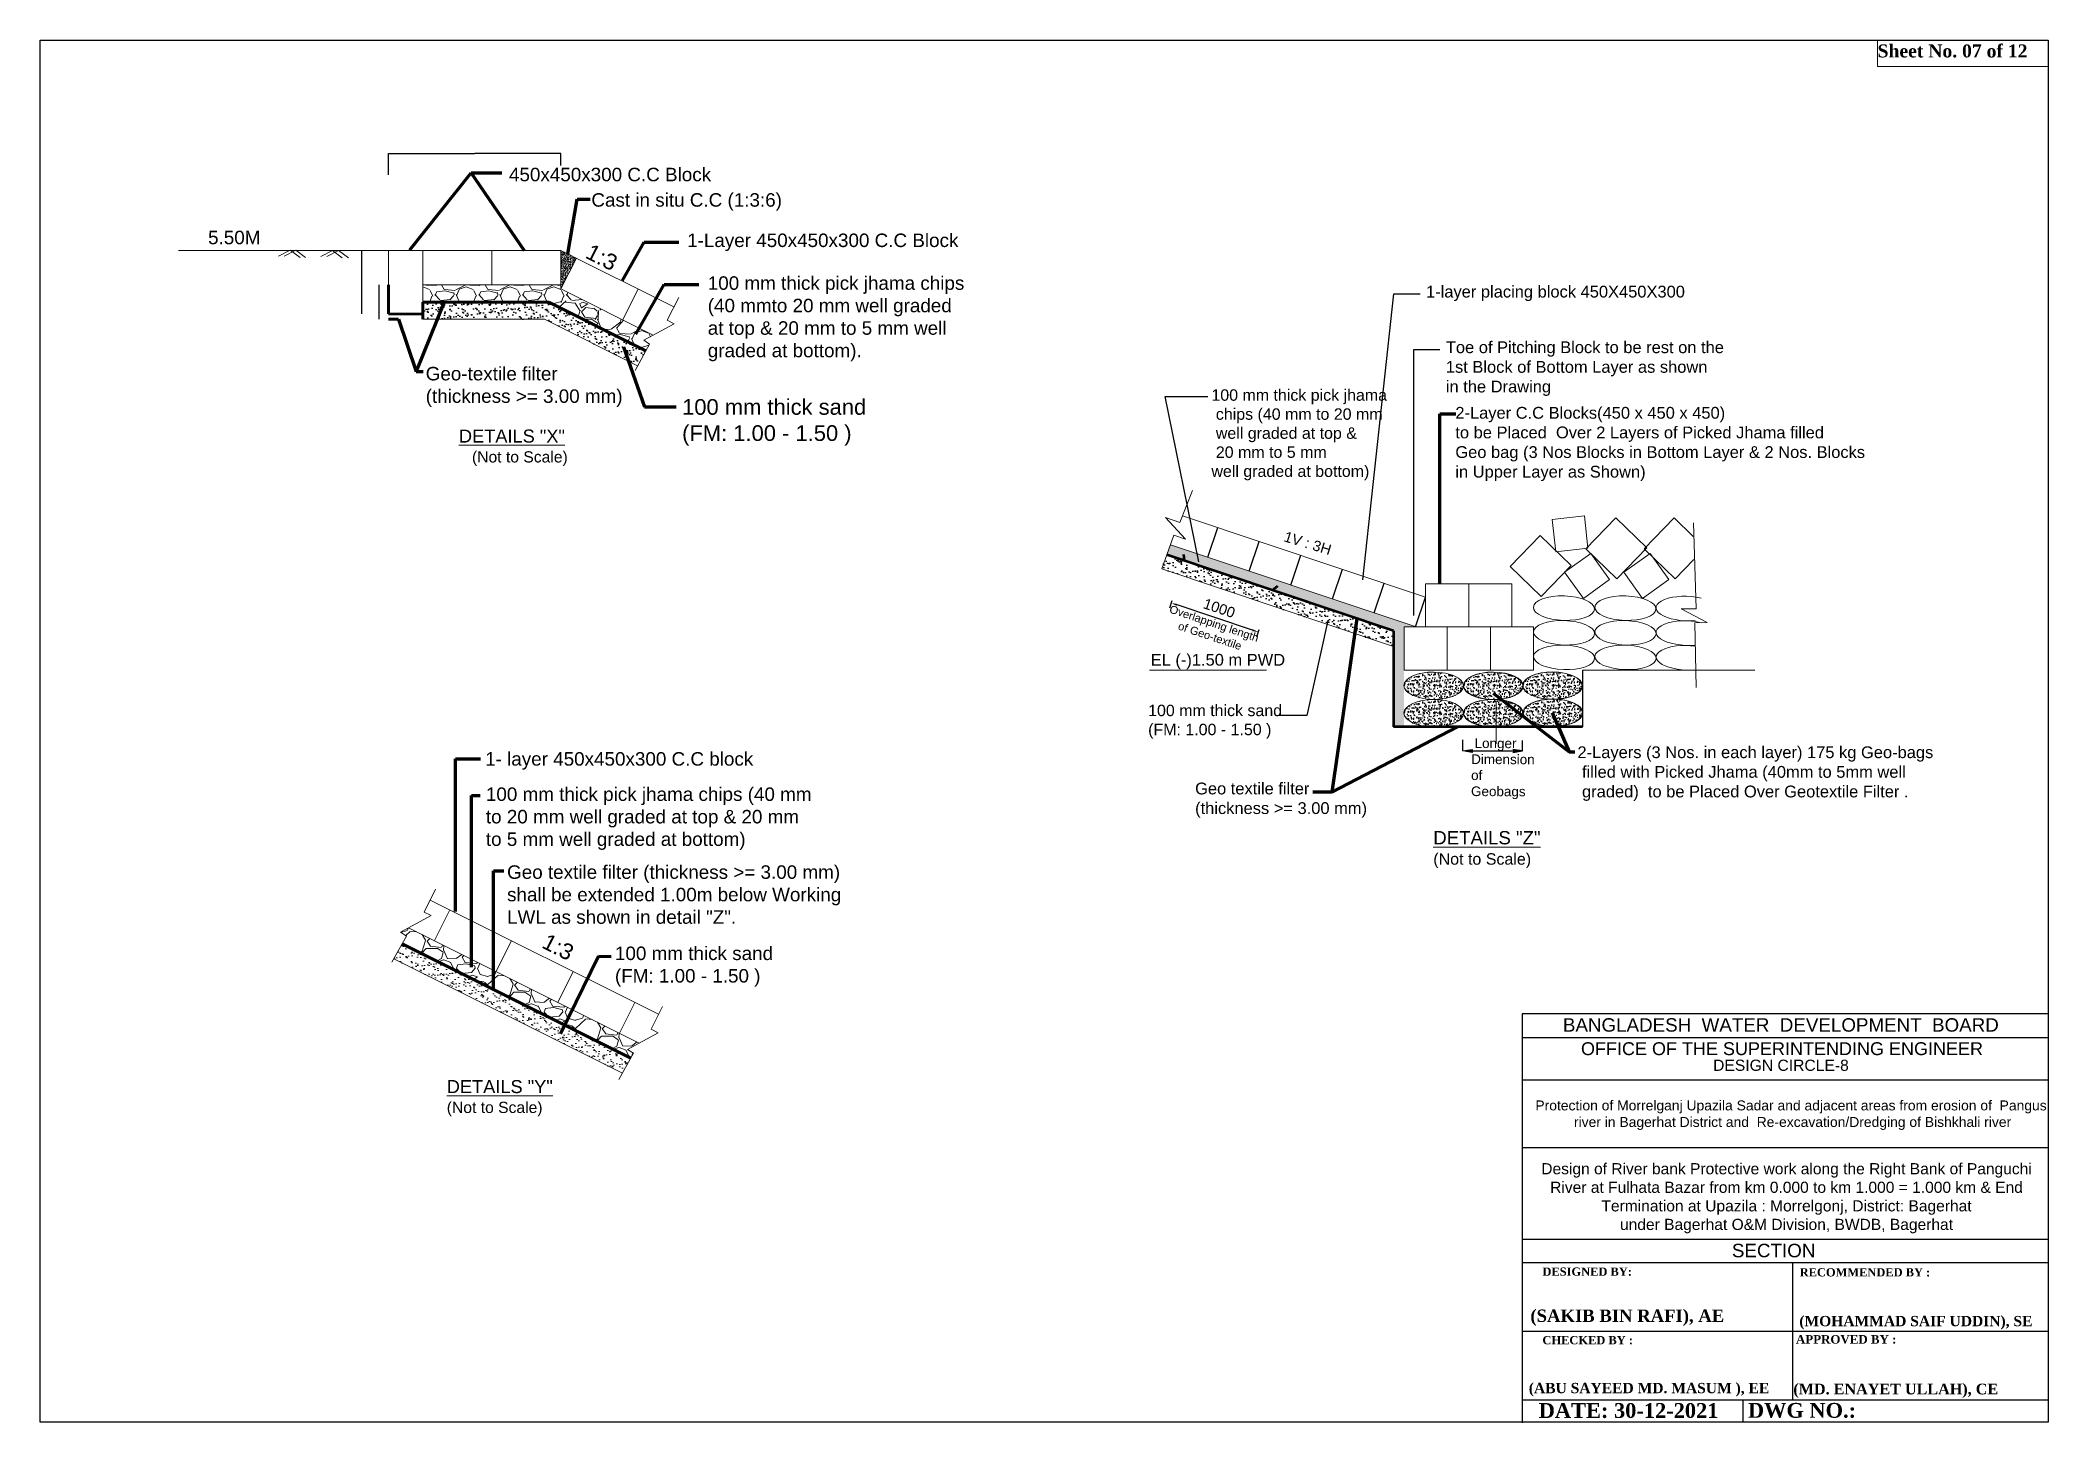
# Model space of a CAD drawing. Header units: inches. Extents: x 89000 to 322785, y -7193 to 1854.
# Drawn here: x 175134 to 185951, y -7193 to 257 of the extents above; entities that cross this region are included whole.
import ezdxf
from ezdxf.enums import TextEntityAlignment as Align

# ---------------------------------------------------------------- set-up
doc = ezdxf.new("R2010")
doc.units = ezdxf.units.IN
doc.header["$LTSCALE"] = 7
doc.header["$MEASUREMENT"] = 0
doc.layers.add('LINE', color=7, linetype='Continuous')
doc.styles.add('dim', font='isocp.shx')
doc.styles.add('Kazi_T_H', font='timesbd.ttf')
doc.styles.get("Standard").update_dxf_attribs({"font": 'arial.ttf'})
doc.dimstyles.get("Standard").update_dxf_attribs({"dimtxt": 0.18, "dimasz": 0.18, "dimexe": 0.18, "dimexo": 0.0625, "dimgap": 0.09, "dimtad": 0, "dimtih": 1, "dimtoh": 1, "dimdec": 4, "dimzin": 0, "dimdsep": 46, "dimtxsty": 'Standard', "dimcen": 0.09, "dimadec": 0, "dimazin": 0, "dimtfac": 1, "dimtdec": 4, "dimtofl": 0, "dimtmove": 0, "dimatfit": 3, "dimfxl": 1, "dimtolj": 1, "dimtzin": 0, "dimarcsym": 0})
doc.dimstyles.new('STANDARD$0', dxfattribs={"dimscale": 0, "dimtxt": 8, "dimasz": 8, "dimexe": 4, "dimexo": 0, "dimgap": 2, "dimtad": 1, "dimdec": 0, "dimzin": 0, "dimdsep": 46, "dimtxsty": 'dim', "dimblk": 'DOTSMALL', "dimcen": 1, "dimclrd": 6, "dimclre": 6, "dimclrt": 256, "dimadec": 0, "dimazin": 0, "dimtfac": 1, "dimtdec": 0, "dimtix": 1, "dimtofl": 0, "dimtmove": 1, "dimatfit": 3, "dimldrblk": 'DOTSMALL', "dimfxl": 6, "dimtolj": 1, "dimtzin": 0, "dimarcsym": 0})
pattern_1 = [(49.99999999999992, (204281.0887122262, 24482.70130040622), (39.35188850313687, -3.44284247640309), [4.1148, -45.2628]), (355, (204281.0887122262, 24482.70130040622), (-7.612450410744043, 41.26823486255088), [3.29184, -36.21023999999999]), (100.4509999999998, (204284.3680242278, 24482.41439840625), (31.73958035984723, 37.82520456918303), [3.497039999999998, -38.46743999999997]), (46.18419999999995, (204281.0887122262, 24493.67410040656), (58.55307283270007, -9.081142833469102), [6.1722, -67.8942]), (96.63559999999993, (204285.9681306254, 24492.91734440657), (51.27931464470726, 53.44392007225061), [5.245559999999989, -57.70115999999989]), (351.184, (204281.0887122262, 24493.67410040656), (51.27939485580977, 53.44382545788907), [4.937760000000002, -54.31536000000002]), (20.99999999999997, (204286.575112227, 24490.93090040618), (32.74881404444278, -22.08935199962072), [4.114800000000002, -45.26280000000001]), (326, (204286.575112227, 24490.93090040618), (13.3492381230918, 39.78460068242096), [3.291839999999999, -36.21023999999998]), (71.45139999999995, (204289.3041642267, 24489.09012680626), (46.0979620063469, 17.69533726666838), [3.49704, -38.46744]), (37.49999999999996, (204281.0887122262, 24482.70130040622), (0.6671383021278432, 18.26388839660107), [0, -35.77132799999993, 0, -36.75887999999993, 0, -36.34739999999994]), (7.499999999999944, (204281.0887122262, 24482.70130040622), (14.43304710222606, 21.63900416071381), [0, -20.95804799999998, 0, -34.94836799999997, 0, -13.85315999999999]), (327.4999999999999, (204268.8540402275, 24482.70130040622), (29.28756855604423, -1.237408702417484), [0, -13.716, 0, -42.79392000000001, 0, -56.78424]), (317.4999999999999, (204263.3676402267, 24482.70130040622), (31.9959031793799, 5.492122063199911), [0, -17.83080000000001, 0, -28.41955200000001, 0, -40.32504000000001])]

msp = doc.modelspace()

# ---------------------------------------------------------------- texts
at = {"color": 0, "linetype": 'Continuous', "lineweight": -3, "ltscale": 0.5, "insert": (181458.9875652321, -2875.765411062085), "char_height": 60, "attachment_point": 5, "rotation": 341.4980732462341}
msp.add_mtext('\\A1;{\\H0.9333x;1000\\H0.7653x;\\POverlapping length\\Pof Geo-textile}', dxfattribs=at)
at = {"layer": 'LINE', "color": 0, "lineweight": 13, "ltscale": 0.5}
for p in [(178063.85828538, -913.382767787496), (177828.7567909815, -4629.75121743513)]:
    msp.add_text('1:3', height=86.24879999999999, rotation=332.9935993300547, dxfattribs=at).set_placement(p)
at = {"layer": 'LINE', "color": 0, "linetype": 'ByBlock', "lineweight": -3, "ltscale": 0.5}
for s, height, p in [('BANGLADESH  WATER  DEVELOPMENT  BOARD', 72.35232321933763, (184507.5049720271, -5085.553216592292)), ('OFFICE OF THE SUPERINTENDING ENGINEER', 69.39847886400001, (184513.5933648435, -5211.975340364384)), ('DESIGN CIRCLE-8', 60.34650336, (184507.9579433328, -5296.775948373484)), ('SECTION', 72.41580403199998, (184468.6857994715, -6301.013344424136))]:
    msp.add_text(s, height=height, dxfattribs=at).set_placement(p, align=Align.CENTER)
at = {"layer": 'LINE', "color": 0, "linetype": 'ByBlock', "lineweight": -3, "ltscale": 0.5, "style": 'Kazi_T_H'}
for s, height, p in [('DESIGNED BY:', 44.33342819316995, (183223.6171438204, -6400.662126926531)), ('RECOMMENDED BY :', 44.33342819316995, (184608.7482740259, -6404.377680151083)), ('(SAKIB BIN RAFI), AE', 66.50014228975493, (183158.8052912833, -6649.499930993246)), ('(MOHAMMAD SAIF UDDIN), SE ', 55.41678524146243, (184606.8903385302, -6672.596396153618)), ('CHECKED BY :', 44.33342819316995, (183223.6171438204, -6770.107361869712)), ('APPROVED BY :', 46.01366512169109, (184589.0131895723, -6766.423071668309)), ('(ABU SAYEED MD. MASUM ), EE', 55.41678524146243, (183150.0410710717, -7033.510072341713)), ('(MD. ENAYET ULLAH), CE ', 57.51708140211386, (184574.8309084768, -7039.926901267434)), ('DATE: 30-12-2021', 79.80017074770593, (183203.7141809812, -7166.698405167379)), ('DWG NO.: ', 79.80017074770593, (184330.0425323354, -7165.89301128505))]:
    msp.add_text(s, height=height, dxfattribs=at).set_placement(p)
at = {"layer": 'LINE', "color": 0, "lineweight": 13, "ltscale": 0.5, "attachment_point": 1}
for s, insert, char_height, width in [('{\\fTimes New Roman|b1|i0|c0|p18;Sheet No. 07 of 12}', (185028.418478548, 233.6618569585826), 69.96767869439999, 961.5735500411007), ('450x450x300 C.C Block', (177658.0350691037, -430.9159721467313), 72.64811366090406, 2791.929147148041), ('Cast in situ C.C (1:3:6)', (178101.8141280873, -567.8263415203564), 72.64811366090406, 2791.929147148041), ('     5.50M', (175896.7002566544, -770.0634763201833), 72.64811366090406, 2791.929147148041), ('1-Layer 450x450x300 C.C Block', (178617.481097869, -785.3115646294918), 72.64811366090406, 2791.929147148041), ('100 mm thick pick jhama chips \\P(40 mmto 20 mm well graded \\Pat top & 20 mm to 5 mm well \\Pgraded at bottom).', (178728.5972725483, -1015.716051374389), 72.64811366090406, 2791.929147148041), (' Geo-textile filter\\P (thickness >= 3.00 mm)', (177181.5005546579, -1503.763755031221), 72.64811366090406, 2791.929147148041), ('{\\H1.432x;\\LDETAILS "X"\\P\\H0.8606x;\\l   (Not to Scale)}', (177388.5581298316, -1841.372333584179), 49.01622972792629, 770.5220859990916), ('1- layer 450x450x300 C.C block', (177529.6132865687, -3579.576496546872), 72.64811366090406, 2791.929147148041), ('100 mm thick pick jhama chips (40 mm\\Pto 20 mm well graded at top & 20 mm \\Pto 5 mm well graded at bottom) ', (177533.7500285794, -3769.720878751732), 72.64811366090406, 2791.929147148041), ('{\\H1.432x;\\LDETAILS "Z"\\P\\H0.8603x;\\l(Not to Scale)}', (182635.7930819351, -4004.672939969611), 50.08010471406652, 812.6076130041849), ('Geo textile filter (thickness >= 3.00 mm)\\Pshall be extended 1.00m below Working\\PLWL as shown in detail "Z".', (177647.9306667064, -4189.477978934317), 72.64811366090406, 2791.929147148041), ('100 mm thick sand \\P(FM: 1.00 - 1.50 )', (178228.727814448, -4627.11666328904), 72.64811366090406, 2791.929147148041), ('{\\H1.432x;\\LDETAILS "Y"\\P\\H0.8606x;\\l(Not to Scale)}', (177323.0829563689, -5346.369712832633), 49.01622972792629, 770.5220859990916)]:
    msp.add_mtext(s, dxfattribs=dict(at, insert=insert, char_height=char_height, width=width))
at = {"layer": 'LINE', "color": 0, "linetype": 'ByBlock', "lineweight": -3, "ltscale": 0.5, "attachment_point": 1}
for s, insert, char_height in [('1-layer placing block 450X450X300', (182596.6222805656, -1066.480857887925), 63.4400922615762), ('Toe of Pitching Block to be rest on the \\P1st Block of Bottom Layer as shown \\Pin the Drawing', (182703.4793295726, -1366.238671287349), 63.4400922615762), ('100 mm thick sand \\P(FM: 1.00 - 1.50 )', (178590.4090784261, -1677.168584081868), 84.5867896821016), ('2-Layer C.C Blocks(450 x 450 x 450)\\Pto be Placed  Over 2 Layers of Picked Jhama filled\\PGeo bag (3 Nos Blocks in Bottom Layer & 2 Nos. Blocks\\Pin Upper Layer as Shown)', (182754.5608579922, -1719.437620889549), 63.4400922615762), ('EL (-)1.50 m PWD', (181113.9572858136, -3050.129173653119), 63.4400922615762), ('2-Layers (3 Nos. in each layer) 175 kg Geo-bags \\P filled with Picked Jhama (40mm to 5mm well\\P graded)  to be Placed Over Geotextile Filter .', (183412.2103653975, -3548.307115840412), 63.4400922615762), ('Geo textile filter \\P(thickness >= 3.00 mm) ', (181353.0783327367, -3743.678635798779), 63.4400922615762)]:
    msp.add_mtext(s, dxfattribs=dict(at, insert=insert, char_height=char_height))
at = {"layer": 'LINE', "color": 0, "linetype": 'ByBlock', "lineweight": 40, "ltscale": 0.5, "char_height": 61.53193283100535, "attachment_point": 1}
for s, insert in [('100 mm thick pick jhama\\P chips (40 mm to 20 mm\\P well graded at top &\\P 20 mm to 5 mm \\Pwell graded at bottom) ', (181440.89589012, -1624.600629171277)), ('100 mm thick sand \\P(FM: 1.00 - 1.50 )', (181100.1281855438, -3324.009244901746))]:
    msp.add_mtext(s, dxfattribs=dict(at, insert=insert))
at = {"layer": 'LINE', "color": 0, "lineweight": 13, "ltscale": 0.5, "attachment_point": 1}
for s, insert, char_height, width, rotation in [('1V : 3H', (181843.0414393727, -2388.710429011065), 56, 328.7194168439177, 343.0631244216643), (' {\\H1.112x;Longer Dimension of Geobags}', (182840.2678229693, -3505.173419102014), 46.60981613382224, 357.2564361926465, 359.7405436734815)]:
    msp.add_mtext(s, dxfattribs=dict(at, insert=insert, char_height=char_height, width=width, rotation=rotation))
at = {"layer": 'LINE', "color": 0, "linetype": 'ByBlock', "lineweight": -3, "ltscale": 0.5, "width": 2826.040163557143, "attachment_point": 2}
for s, insert, char_height in [('{\\C256;Protection of Morrelganj Upazila Sadar and adjacent areas from erosion of  Pangusi river in Bagerhat District and  Re-excavation/Dredging of Bishkhali river}', (184570.546534521, -5456.321496445569), 53.48825867698068), ('{\\C256;Design of River bank Protective work along the Right Bank of Panguchi River at Fulhata Bazar from km 0.000 to km 1.000 = 1.000 km & End Termination at Upazila : Morrelgonj, District: Bagerhat ^Junder Bagerhat O&M Division, BWDB, Bagerhat}', (184537.9492961349, -5794.029185054242), 60)]:
    msp.add_mtext(s, dxfattribs=dict(at, insert=insert, char_height=char_height))

# ---------------------------------------------------------------- blocks, each defined once
blk = doc.blocks.new('*D11')
at = {"layer": 'Defpoints', "color": 0, "ltscale": 0.5, "transparency": 16777216}
for p in [(177937.930282324, -353.3947762239859), (177937.930282324, -418.1325025119022), (177008.6502823247, -469.517090551848)]:
    blk.add_point(p, dxfattribs=at)
at = {"layer": 'LINE', "color": 0, "lineweight": -2, "ltscale": 0.5, "transparency": 16777216}
for p, q in [((177008.6502823247, -469.454590551848), (177008.6502823247, -353.2147762239859)), ((177008.8302823247, -353.3947762239859), (177472.6187095071, -353.3947762239859)), ((177937.750282324, -353.3947762239859), (177473.9618551415, -353.3947762239859)), ((177937.930282324, -418.0700025119022), (177937.930282324, -353.2147762239859))]:
    blk.add_line(p, q, dxfattribs=at)
at = {"layer": 'LINE', "color": 0, "ltscale": 0.5, "transparency": 16777216}
for points in [[(177008.8302823247, -353.3647762239859), (177008.8302823247, -353.4247762239859), (177008.6502823247, -353.3947762239859)], [(177937.750282324, -353.3647762239859), (177937.750282324, -353.4247762239859), (177937.930282324, -353.3947762239859)]]:
    blk.add_solid(points, dxfattribs=at)
at = {"layer": 'LINE', "color": 0, "lineweight": 13, "ltscale": 0.5, "transparency": 16777216, "insert": (177473.2902823243, -353.3947762239859), "char_height": 0.18, "attachment_point": 5}
blk.add_mtext('\\A1;{\\H1.775x;1.20m}', dxfattribs=at)
blk = doc.blocks.new('*D12')
at = {"color": 0, "lineweight": -2, "ltscale": 0.5, "transparency": 16777216}
for p, q in [((176865.3645513366, -875.7647688708408), (176865.0345513366, -875.7647688708408)), ((176865.2145513366, -1217.659399495919), (176865.2145513366, -875.9447688708408)), ((176865.3645513366, -1217.839399495919), (176865.0345513366, -1217.839399495919))]:
    blk.add_line(p, q, dxfattribs=at)
at = {"color": 0, "linetype": 'Continuous', "ltscale": 0.5, "transparency": 16777216}
for points in [[(176865.1845513366, -875.9447688708408), (176865.2445513366, -875.9447688708408), (176865.2145513366, -875.7647688708408)], [(176865.1845513366, -1217.659399495919), (176865.2445513366, -1217.659399495919), (176865.2145513366, -1217.839399495919)]]:
    blk.add_solid(points, dxfattribs=at)
at = {"layer": 'Defpoints', "color": 0, "linetype": 'Continuous', "ltscale": 0.5, "transparency": 16777216}
for p in [(176865.2145513366, -875.7647688708408), (176927.6409374023, -875.7647688708407), (177008.6502823247, -1217.839399495919)]:
    blk.add_point(p, dxfattribs=at)
at = {"color": 0, "linetype": 'Continuous', "lineweight": -3, "ltscale": 0.5, "transparency": 16777216, "insert": (176830.4999446007, -1061.620768870753), "char_height": 0.8, "attachment_point": 5}
blk.add_mtext('\\A1;450', dxfattribs=at)
blk = doc.blocks.new('*D10')
at = {"color": 0, "lineweight": -2, "ltscale": 0.5, "transparency": 16777216}
for p, q in [((176959.2610901754, -1062.00461480563), (176958.7470901754, -1062.00461480563)), ((176959.1110901754, -1247.069268870664), (176959.1110901754, -1062.41211480563)), ((176959.2610901754, -1247.476768870664), (176958.7470901754, -1247.476768870664))]:
    blk.add_line(p, q, dxfattribs=at)
at = {"color": 0, "linetype": 'Continuous', "ltscale": 0.5, "transparency": 16777216}
for points in [[(176959.0431735087, -1062.41211480563), (176959.179006842, -1062.41211480563), (176959.1110901754, -1062.00461480563)], [(176959.0431735087, -1247.069268870664), (176959.179006842, -1247.069268870664), (176959.1110901754, -1247.476768870664)]]:
    blk.add_solid(points, dxfattribs=at)
at = {"layer": 'Defpoints', "color": 0, "linetype": 'Continuous', "ltscale": 0.5, "transparency": 16777216}
for p in [(176959.1110901754, -1062.00461480563), (177031.6728484104, -1062.00461480563), (177021.5374762392, -1247.476768870664)]:
    blk.add_point(p, dxfattribs=at)
at = {"color": 0, "linetype": 'Continuous', "lineweight": -3, "ltscale": 0.5, "transparency": 16777216, "insert": (176921.8092033597, -1154.740691838613), "char_height": 0.8, "attachment_point": 5, "rotation": 90}
blk.add_mtext('\\A1;200', dxfattribs=at)

# ---------------------------------------------------------------- dimensions: what is measured, and where the dimension line sits
at = {"color": 0, "linetype": 'Continuous', "lineweight": -3, "ltscale": 0.5}
for base, p1, p2, text, dimstyle, override, picture, middle in [((176865.2145513366, -875.7647688708408), (177008.6502823247, -1217.839399495919), (176927.6409374023, -875.7647688708403), '450', 'Standard', {"dimtxt": 0.8, "dimtmove": 2, "dimfxl": 0.15, "dimfxlon": 1}, '*D12', (176830.4999446007, -1061.620768870753)), ((176959.1110901754, -1062.00461480563), (177021.5374762392, -1247.476768870663), (177031.6728484104, -1062.00461480563), '200', 'STANDARD$0', {"dimscale": 1, "dimtxt": 0.8, "dimasz": 0.4075000000000002, "dimexe": 0.3640000000000002, "dimexo": 0.2190000000000001, "dimgap": 0.09, "dimtad": 0, "dimlfac": 1000, "dimtxsty": 'Standard', "dimcen": 0.09, "dimclrd": 0, "dimclre": 0, "dimclrt": 0, "dimtix": 0, "dimtmove": 2, "dimfxl": 0.15, "dimfxlon": 1}, '*D10', (176921.8092033597, -1154.740691838613))]:
    dim = msp.add_linear_dim(base=base, p1=p1, p2=p2, angle=90, text=text, dimstyle=dimstyle, override=override, dxfattribs=at)
    dim.commit()
    dim.dimension.update_dxf_attribs({"geometry": picture, "text_midpoint": middle, "dimtype": 160})
at = {"layer": 'LINE', "color": 0, "lineweight": 13, "ltscale": 0.5}
dim = msp.add_linear_dim(base=(177937.930282324, -353.3947762239859), p1=(177008.6502823247, -469.517090551848), p2=(177937.930282324, -418.1325025119022), text='{\\H1.775x;1.20m}', dimstyle='Standard', override={"dimfxl": 0.12}, dxfattribs=at)
dim.commit()
dim.dimension.update_dxf_attribs({"geometry": '*D11', "text_midpoint": (177473.2902823243, -353.3947762239859)})

# ---------------------------------------------------------------- hatches: boundary and pattern name
at = {"linetype": 'ByBlock', "lineweight": 5, "ltscale": 0.5}
h = msp.add_hatch(dxfattribs=at)
h.set_pattern_fill('AR-CONC', color=0, scale=0.09292800000000002, angle=-3.81666561775622e-14, style=0)
h.set_pattern_definition([(49.9999999999999, (177632.1525893504, 3112.20484954765), (16.93005692046066, -1.481187340959198), [1.7702784, -19.4730624]), (355, (177632.1525893504, 3112.20484954765), (-3.275045332266771, 17.75451170975522), [1.41622272, -15.57844992]), (100.4509999999998, (177633.5634222472, 3112.081417931653), (13.65507279481427, 16.27324356576408), [1.504504319999999, -16.54954751999999]), (46.18419999999993, (177632.1525893504, 3116.925591947687), (25.19083311202385, -3.906909450132487), [2.6554176, -29.2095936]), (96.63559999999993, (177634.2518235775, 3116.600018699364), (22.06150070047851, 22.99276205775048), [2.256756479999972, -24.8243212799996]), (351.184, (177632.1525893504, 3116.925591947687), (22.06153520907727, 22.99272135254961), [2.124334080000001, -23.36767488000001]), (20.99999999999996, (177634.5129605508, 3115.745406347736), (14.08926755334249, -9.503330104725714), [1.7702784, -19.4730624]), (326, (177634.5129605508, 3115.745406347736), (5.743138890290159, 17.11621931581488), [1.41622272, -15.57844992]), (71.45139999999995, (177635.6870593684, 3114.953464638851), (19.83236765428613, 7.612927321837772), [1.50450432, -16.54954751999999]), (37.49999999999991, (177632.1525893504, 3112.20484954765), (0.2870177228710011, 7.857530652404371), [0, -15.389620224, 0, -15.81448704, 0, -15.6374592]), (7.49999999999994, (177632.1525893504, 3112.20484954765), (6.209417597757699, 9.309580456698205), [0, -9.016617983999987, 0, -15.03556454399999, 0, -5.959937279999996]), (327.4999999999999, (177626.8889615754, 3112.20484954765), (12.60016282766703, -0.532360721751167), [0, -5.900928, 0, -18.41089536000001, 0, -24.42984192]), (317.4999999999999, (177624.528590375, 3112.20484954765), (13.76534856783989, 2.362832958745561), [0, -7.671206400000004, 0, -12.22672281600001, 0, -17.34872832000001])])
h.paths.add_polyline_path([(178021.0476123294, -917.323433872838), (177937.930282324, -875.7647688696761), (177937.9302823259, -1061.620768869589), (177937.9302823259, -1083.558093882924)])
at = {"linetype": 'ByBlock', "lineweight": 13, "ltscale": 0.5}
h = msp.add_hatch(dxfattribs=at)
h.set_pattern_fill('GRAVEL', color=0, scale=9.292800000000003, angle=-3.81666561775622e-14, style=0)
h.set_pattern_definition([(228.0127999999999, (144552.6248225713, -2063.259741847229), (-1888.298564485187, -2124.336690302223), [31.75544908799999, -3143.800703999998]), (184.9697, (144531.3814817736, -2086.863453846949), (2832.450021924615, 236.0354543016041), [54.49344384000003, -5394.842112000002]), (132.5103999999999, (144477.0929441726, -2091.584196246753), (2360.369482535527, -2596.410856233763), [38.42405529599993, -3803.979801599993]), (267.2737, (144385.0384673731, -2150.593476246868), (236.0360950811234, 4720.740880940036), [49.6240166399999, -4912.768819199991]), (292.8336999999999, (144382.6780961746, -2200.161271447141), (-1180.18895056568, 2832.44705044699), [48.660260352, -4817.3689344]), (357.2737, (144401.5610657739, -2245.008324247145), (-4720.740880940038, 236.0360950811233), [49.62401663999999, -4912.7688192]), (37.69419999999992, (144451.1288609741, -2247.368695447047), (-3068.484498593307, -2360.36909582989), [65.625196032, -6496.884556800002]), (72.25529999999995, (144503.0570273748, -2207.242385046848), (1652.26314502774, 5192.818145994548), [61.95695616, -6133.740518400001]), (121.4295999999999, (144521.939996974, -2148.233105046966), (-1888.297446502657, 3068.478950673943), [49.79203046400001, -4929.412224000002]), (175.2364, (144495.9759137718, -2105.746423447097), (2596.406280514246, -236.0349048493535), [56.84526566399966, -2785.414579199989]), (222.3973999999999, (144439.3270049723, -2101.025681047293), (-2832.445525237255, -2596.404942126391), [73.513296384, -7277.823590399999]), (138.8140999999999, (144618.7152161742, -2152.953847447236), (-1652.258787518356, 1416.220541500421), [25.09102464, -2484.0211968]), (171.4692, (144599.8322465731, -2136.431249046989), (3068.477876019119, -472.0754294826486), [47.73544089599985, -4725.816268799981]), (224.9999999999999, (144552.6248225713, -2129.35013544705), (-2.025046796916286e-13, -236.036959113772), [33.38057395199999, -300.42600192]), (203.1985999999999, (144536.1022241725, -2101.02568104706), (1180.189579696505, 472.0763099067319), [17.976085248, -1779.6269568]), (291.8013999999999, (144519.5796257736, -2108.106794646999), (-236.0372855878926, 708.1118161586348), [25.421941248, -1245.6812544]), (30.96379999999995, (144529.0211105732, -2131.710506647185), (708.1106123764196, 472.0746078704075), [41.28976895999983, -1335.031526399995]), (161.5651, (144564.426678575, -2110.467165847134), (472.0744554239222, -236.0367689612349), [29.85655833599996, -716.5585151999989]), (16.38949999999997, (144382.6780961746, -2108.106794646999), (2360.372502290145, 708.1098870882066), [41.82577766400001, -4140.760166400002]), (70.34619999999995, (144422.8044065734, -2096.304938647256), (-944.1458490853324, -2596.404648279509), [35.08951987199994, -3473.853081599993]), (293.1985999999999, (144564.426678575, -2063.259741847229), (-472.0763099067321, 1180.189579696505), [35.95198464, -1761.6546816]), (343.6104999999999, (144578.5889057735, -2096.304938647256), (-2360.372502290145, 708.1098870882103), [41.82577766399974, -4140.76016639997]), (339.444, (144382.6780961728, -2254.449809046986), (-1180.187064940774, 472.0736671964681), [40.33400448, -1976.364825600001]), (294.7751, (144420.4440353731, -2268.612036246632), (-1180.182849668234, 2596.407114366688), [33.79531161599982, -3345.742540799978]), (66.80139999999996, (144566.7870497735, -2299.296861847222), (472.0763099067337, 1180.189579696505), [35.95198464000001, -1761.654681600001]), (17.35399999999996, (144580.9492769739, -2266.251665047195), (-3068.482725584684, -944.1470559346785), [39.56716262400001, -3917.138227200001]), (69.44399999999997, (144451.1288609741, -2299.296861846989), (-472.0736671964688, -1180.187064940773), [20.167048704, -1996.5394944]), (101.3098999999998, (144552.6248225713, -2299.296861846989), (-236.035954951195, 944.1454562067591), [12.03556991999991, -1191.522815999994]), (165.9637999999999, (144550.2644513728, -2287.49500584678), (708.1118576012991, -236.0367115000023), [48.66026035200002, -924.5453184]), (186.009, (144503.0570273748, -2275.693149847037), (2360.367719328602, 236.036568802014), [45.09489177600003, -4464.391219200002]), (303.6900999999999, (144529.0211105732, -2152.953847447236), (-236.0372009688384, 472.0737845814165), [34.04175667199999, -817.0025318399995]), (353.1572, (144547.9040801724, -2181.278301847226), (4012.632699382161, -472.076354265784), [59.43275289600001, -5883.829248000002]), (60.94539999999999, (144606.9133601723, -2188.359415447165), (-944.146283723767, -1652.255900859593), [24.30141542400001, -2405.850163200002]), (90, (144618.7152161742, -2167.116074646881), (-236.03712, 236.0371200000002), [14.1622272, -221.8748928]), (120.2563999999999, (144498.3362849722, -2268.61203624733), (944.1464789661452, -1652.259006666076), [32.79122457600001, -3246.337459200002]), (48.01279999999994, (144481.8136865733, -2240.287581847108), (1888.298564485186, 2124.336690302224), [63.51099110399992, -3112.047206399996]), (359.9999999999999, (144524.3003681744, -2193.080157846969), (236.0371200000002, 236.0371199999999), [61.36965120000002, -174.6674688000001]), (325.3047999999999, (144585.6700193727, -2193.080157846969), (-2360.367110327345, 1652.25999709337), [37.32081407999998, -3694.752230399999]), (254.0546, (144616.3548449738, -2214.32349864702), (-236.0377221456993, -944.1507291553066), [34.367469312, -1684.0133376]), (207.6459999999999, (144606.9133601723, -2247.368695447047), (-4484.703704779586, -2360.372684499093), [55.95613056000001, -5539.670400000002]), (175.4261, (144557.3455649739, -2273.332778647135), (-3068.483266693977, 236.0359780282042), [59.19783091199968, -5860.578662399981]), (175.4261, (144557.3455649739, -2273.332778647135), (-3068.483266693977, 236.0359780282042), [59.19783091199968, -5860.578662399981])])
h.paths.add_polyline_path([(177194.5062823234, -1061.620768869589), (177194.5062823234, -1154.548768869894), (177872.1183072845, -1154.548768869894), (178395.7955165537, -1416.38737350452), (178415.3916151537, -1380.970685453445), (178383.6744663263, -1360.466461370524), (178435.395591603, -1332.290748521977), (177937.9302823259, -1083.558093882924), (177937.9302823259, -1061.620768869589)])
at = {"linetype": 'Continuous', "lineweight": -3, "ltscale": 0.5}
h = msp.add_hatch(dxfattribs=at)
h.set_pattern_fill('AR-SAND', color=0, scale=0.9292800000000002, angle=-3.81666561775622e-14, style=0)
h.set_pattern_definition([(37.49999999999991, (209784.1474305553, 106499.8844816933), (-1.486877082732025, 45.48019331854112), [0, -35.87764223999999, 0, -40.12631039999999, 0, -38.35603199999999]), (7.49999999999994, (209784.1474305553, 106499.8844816933), (41.77329965544835, 66.61312294561598), [0, -19.35504383999998, 0, -32.33708543999995, 0, -12.39194879999999]), (327.4999999999999, (209755.1148647958, 106499.8844816933), (73.50533898179822, 0.133554697807849), [0, -11.801856, 0, -42.4866816, 0, -55.4687232]), (317.4999999999999, (209755.1148647958, 106499.8844816933), (70.95577401534568, 20.71637615164654), [0, -5.900928000000001, 0, -27.85238016000001, 0, -31.86501120000002])])
h.paths.add_polyline_path([(177194.5062823234, -1154.548768869894), (177194.5062823234, -1247.476768869499), (177850.1809822707, -1247.476768869499), (178350.7666307999, -1497.769593134348), (178395.7955165537, -1416.38737350452), (177872.1183072845, -1154.548768869894)])
h = msp.add_hatch(dxfattribs=at)
h.set_pattern_fill('AR-CONC', color=0, scale=0.216, angle=-3.81666561775622e-14, style=0)
h.set_pattern_definition(pattern_1)
edge = h.paths.add_edge_path()
edge.add_line((181219.8947357215, -2461.865539299243), (181200.5533762796, -2516.681725938316))
edge.add_line((181200.5533762794, -2516.681725938258), (182421.0623887656, -2925.103967942857))
edge.add_line((182421.0623887662, -2925.103967943148), (182421.0623887662, -3137.442465596111))
edge.add_line((182421.0623887662, -3137.44246559582), (182421.0623887662, -3443.627385652077))
edge.add_line((182421.0623887662, -3443.627385652077), (182478.3369441528, -3443.602956385154))
edge.add_line((182478.3369441532, -3443.602956385038), (182478.3072155248, -3373.90401796907))
edge.add_ellipse((182638.0122481357, -3369.157043186168), major_axis=(-160.1635614430871, 1.048461859423853), ratio=0.4596705317050754, start_angle=355.85492239076694, end_angle=364.5123611635756, ccw=False)
edge.add_line((182478.3024749566, -3362.789732652868), (182478.2436362057, -3224.841946120991))
edge.add_ellipse((182638.1839601263, -3221.775511618855), major_axis=(-160.1635614430871, 1.048461859423853), ratio=0.4596705317050754, start_angle=357.1645229658917, end_angle=363.2027605884743, ccw=False)
edge.add_line((182478.2403282221, -3217.086361450761), (182478.2063577797, -3137.442465596228))
edge.add_line((182478.2063577805, -3137.44246559582), (182478.2063577805, -2905.017203506874))
edge.add_line((182478.2063577805, -2905.017203507166), (182540.4743965569, -2905.017203507166))
edge.add_line((182540.4743965581, -2905.017203507166), (182540.8436970478, -2903.913642390259))
edge.add_line((182540.8436970465, -2903.913642390317), (181219.8947357204, -2461.865539298952))
h = msp.add_hatch(dxfattribs=at)
h.set_pattern_fill('AR-SAND', color=0, scale=0.9360000000000002, angle=-3.81666561775622e-14, style=0)
h.set_pattern_definition([(37.49999999999996, (204281.0887122262, 24482.70130040622), (-1.497629293041036, 45.80907901402645), [0, -36.13708799999993, 0, -40.41647999999991, 0, -38.63339999999993]), (7.499999999999944, (204281.0887122262, 24482.70130040622), (42.07537930171711, 67.09482941319794), [0, -19.49500799999999, 0, -32.57092799999997, 0, -12.48155999999999]), (327.4999999999999, (204251.8462002274, 24482.70130040622), (74.03688585460047, 0.134520485911831), [0, -11.8872, 0, -42.79392000000001, 0, -55.86984]), (317.4999999999999, (204251.8462002274, 24482.70130040622), (71.46888395140705, 20.8661846568754), [0, -5.943600000000003, 0, -28.05379200000001, 0, -32.09544000000002])])
h.paths.add_polyline_path([(182421.0623887662, -3010.055229850731), (182421.0623887662, -2925.103967943148), (181200.5533762794, -2516.681725938258), (181173.7445206564, -2592.661867757713)])
h = msp.add_hatch(dxfattribs=at)
h.set_pattern_fill('AR-CONC', color=0, scale=0.216, angle=-3.81666561775622e-14, style=0)
h.set_pattern_definition(pattern_1)
edge = h.paths.add_edge_path()
edge.add_ellipse((182638.1839601263, -3221.775511618855), major_axis=(-160.1635614430871, 1.048461859423853), ratio=0.4596705317050753, start_angle=0, end_angle=360)
h = msp.add_hatch(dxfattribs=at)
h.set_pattern_fill('AR-CONC', color=0, scale=0.216, angle=-3.81666561775622e-14, style=0)
h.set_pattern_definition([(49.99999999999992, (204602.2587655872, 24482.70130040622), (39.35188850313687, -3.44284247640309), [4.1148, -45.2628]), (355, (204602.2587655872, 24482.70130040622), (-7.612450410744043, 41.26823486255088), [3.29184, -36.21023999999999]), (100.4509999999998, (204605.538077585, 24482.41439840625), (31.73958035984723, 37.82520456918303), [3.497039999999998, -38.46743999999997]), (46.18419999999995, (204602.2587655872, 24493.67410040656), (58.55307283270007, -9.081142833469102), [6.1722, -67.8942]), (96.63559999999993, (204607.1381839864, 24492.91734440657), (51.27931464470726, 53.44392007225061), [5.245559999999989, -57.70115999999989]), (351.184, (204602.2587655872, 24493.67410040656), (51.27939485580977, 53.44382545788907), [4.937760000000002, -54.31536000000002]), (20.99999999999997, (204607.745165588, 24490.93090040618), (32.74881404444278, -22.08935199962072), [4.114800000000002, -45.26280000000001]), (326, (204607.745165588, 24490.93090040618), (13.3492381230918, 39.78460068242096), [3.291839999999999, -36.21023999999998]), (71.45139999999995, (204610.4742175858, 24489.09012680626), (46.0979620063469, 17.69533726666838), [3.49704, -38.46744]), (37.49999999999996, (204602.2587655872, 24482.70130040622), (0.6671383021278432, 18.26388839660107), [0, -35.77132799999993, 0, -36.75887999999993, 0, -36.34739999999994]), (7.499999999999944, (204602.2587655872, 24482.70130040622), (14.43304710222606, 21.63900416071381), [0, -20.95804799999998, 0, -34.94836799999997, 0, -13.85315999999999]), (327.4999999999999, (204590.0240935866, 24482.70130040622), (29.28756855604423, -1.237408702417484), [0, -13.716, 0, -42.79392000000001, 0, -56.78424]), (317.4999999999999, (204584.5376935858, 24482.70130040622), (31.9959031793799, 5.492122063199911), [0, -17.83080000000001, 0, -28.41955200000001, 0, -40.32504000000001])])
edge = h.paths.add_edge_path()
edge.add_ellipse((182959.3540134873, -3221.775511618623), major_axis=(-160.1635614430871, 1.048461859423853), ratio=0.4596705317050753, start_angle=0, end_angle=360)
h = msp.add_hatch(dxfattribs=at)
h.set_pattern_fill('AR-CONC', color=0, scale=0.216, angle=-3.81666561775622e-14, style=0)
h.set_pattern_definition([(49.99999999999992, (204920.4193101223, 24482.70130040622), (39.35188850313687, -3.44284247640309), [4.1148, -45.2628]), (355, (204920.4193101223, 24482.70130040622), (-7.612450410744043, 41.26823486255088), [3.29184, -36.21023999999999]), (100.4509999999998, (204923.698622122, 24482.41439840625), (31.73958035984723, 37.82520456918303), [3.497039999999998, -38.46743999999997]), (46.18419999999995, (204920.4193101223, 24493.67410040656), (58.55307283270007, -9.081142833469102), [6.1722, -67.8942]), (96.63559999999993, (204925.2987285215, 24492.91734440657), (51.27931464470726, 53.44392007225061), [5.245559999999989, -57.70115999999989]), (351.184, (204920.4193101223, 24493.67410040656), (51.27939485580977, 53.44382545788907), [4.937760000000002, -54.31536000000002]), (20.99999999999997, (204925.9057101231, 24490.93090040618), (32.74881404444278, -22.08935199962072), [4.114800000000002, -45.26280000000001]), (326, (204925.9057101231, 24490.93090040618), (13.3492381230918, 39.78460068242096), [3.291839999999999, -36.21023999999998]), (71.45139999999995, (204928.6347621228, 24489.09012680626), (46.0979620063469, 17.69533726666838), [3.49704, -38.46744]), (37.49999999999996, (204920.4193101223, 24482.70130040622), (0.6671383021278432, 18.26388839660107), [0, -35.77132799999993, 0, -36.75887999999993, 0, -36.34739999999994]), (7.499999999999944, (204920.4193101223, 24482.70130040622), (14.43304710222606, 21.63900416071381), [0, -20.95804799999998, 0, -34.94836799999997, 0, -13.85315999999999]), (327.4999999999999, (204908.1846381217, 24482.70130040622), (29.28756855604423, -1.237408702417484), [0, -13.716, 0, -42.79392000000001, 0, -56.78424]), (317.4999999999999, (204902.6982381228, 24482.70130040622), (31.9959031793799, 5.492122063199911), [0, -17.83080000000001, 0, -28.41955200000001, 0, -40.32504000000001])])
edge = h.paths.add_edge_path()
edge.add_ellipse((183277.5145580243, -3221.775511618855), major_axis=(-160.1635614430871, 1.048461859423853), ratio=0.4596705317050753, start_angle=0, end_angle=360)
h = msp.add_hatch(dxfattribs=at)
h.set_pattern_fill('AR-CONC', color=0, scale=0.216, angle=-3.81666561775622e-14, style=0)
h.set_pattern_definition([(49.99999999999992, (204281.0887122262, 24334.92210254943), (39.35188850313687, -3.44284247640309), [4.1148, -45.2628]), (355, (204281.0887122262, 24334.92210254943), (-7.612450410744043, 41.26823486255088), [3.29184, -36.21023999999999]), (100.4509999999998, (204284.3680242278, 24334.63520054924), (31.73958035984723, 37.82520456918303), [3.497039999999998, -38.46743999999997]), (46.18419999999995, (204281.0887122262, 24345.89490254907), (58.55307283270007, -9.081142833469102), [6.1722, -67.8942]), (96.63559999999993, (204285.9681306254, 24345.13814654908), (51.27931464470726, 53.44392007225061), [5.245559999999989, -57.70115999999989]), (351.184, (204281.0887122262, 24345.89490254907), (51.27939485580977, 53.44382545788907), [4.937760000000002, -54.31536000000002]), (20.99999999999997, (204286.575112227, 24343.15170254916), (32.74881404444278, -22.08935199962072), [4.114800000000002, -45.26280000000001]), (326, (204286.575112227, 24343.15170254916), (13.3492381230918, 39.78460068242096), [3.291839999999999, -36.21023999999998]), (71.45139999999995, (204289.3041642267, 24341.31092894924), (46.0979620063469, 17.69533726666838), [3.49704, -38.46744]), (37.49999999999996, (204281.0887122262, 24334.92210254943), (0.6671383021278432, 18.26388839660107), [0, -35.77132799999993, 0, -36.75887999999993, 0, -36.34739999999994]), (7.499999999999944, (204281.0887122262, 24334.92210254943), (14.43304710222606, 21.63900416071381), [0, -20.95804799999998, 0, -34.94836799999997, 0, -13.85315999999999]), (327.4999999999999, (204268.8540402275, 24334.92210254943), (29.28756855604423, -1.237408702417484), [0, -13.716, 0, -42.79392000000001, 0, -56.78424]), (317.4999999999999, (204263.3676402267, 24334.92210254943), (31.9959031793799, 5.492122063199911), [0, -17.83080000000001, 0, -28.41955200000001, 0, -40.32504000000001])])
edge = h.paths.add_edge_path()
edge.add_ellipse((182638.1839601263, -3369.554709475872), major_axis=(-160.1635614430871, 1.048461859423853), ratio=0.4596705317050753, start_angle=0, end_angle=360)
h = msp.add_hatch(dxfattribs=at)
h.set_pattern_fill('AR-CONC', color=0, scale=0.216, angle=-3.81666561775622e-14, style=0)
h.set_pattern_definition([(49.99999999999992, (204602.2587655872, 24335.83243016954), (39.35188850313687, -3.44284247640309), [4.1148, -45.2628]), (355, (204602.2587655872, 24335.83243016954), (-7.612450410744043, 41.26823486255088), [3.29184, -36.21023999999999]), (100.4509999999998, (204605.538077585, 24335.54552816958), (31.73958035984723, 37.82520456918303), [3.497039999999998, -38.46743999999997]), (46.18419999999995, (204602.2587655872, 24346.80523016941), (58.55307283270007, -9.081142833469102), [6.1722, -67.8942]), (96.63559999999993, (204607.1381839864, 24346.04847416942), (51.27931464470726, 53.44392007225061), [5.245559999999989, -57.70115999999989]), (351.184, (204602.2587655872, 24346.80523016941), (51.27939485580977, 53.44382545788907), [4.937760000000002, -54.31536000000002]), (20.99999999999997, (204607.7451655861, 24344.06203016973), (32.74881404444278, -22.08935199962072), [4.114800000000002, -45.26280000000001]), (326, (204607.7451655861, 24344.06203016973), (13.3492381230918, 39.78460068242096), [3.291839999999999, -36.21023999999998]), (71.45139999999995, (204610.4742175858, 24342.22125656935), (46.0979620063469, 17.69533726666838), [3.49704, -38.46744]), (37.49999999999996, (204602.2587655872, 24335.83243016954), (0.6671383021278432, 18.26388839660107), [0, -35.77132799999993, 0, -36.75887999999993, 0, -36.34739999999994]), (7.499999999999944, (204602.2587655872, 24335.83243016954), (14.43304710222606, 21.63900416071381), [0, -20.95804799999998, 0, -34.94836799999997, 0, -13.85315999999999]), (327.4999999999999, (204590.0240935866, 24335.83243016954), (29.28756855604423, -1.237408702417484), [0, -13.716, 0, -42.79392000000001, 0, -56.78424]), (317.4999999999999, (204584.5376935858, 24335.83243016954), (31.9959031793799, 5.492122063199911), [0, -17.83080000000001, 0, -28.41955200000001, 0, -40.32504000000001])])
edge = h.paths.add_edge_path()
edge.add_ellipse((182959.3540134873, -3368.644381855766), major_axis=(-160.1635614430871, 1.048461859423853), ratio=0.4596705317050753, start_angle=0, end_angle=360)
h = msp.add_hatch(dxfattribs=at)
h.set_pattern_fill('AR-CONC', color=0, scale=0.216, angle=-3.81666561775622e-14, style=0)
h.set_pattern_definition([(49.99999999999992, (204922.4328096822, 24336.83833617144), (39.35188850313687, -3.44284247640309), [4.1148, -45.2628]), (355, (204922.4328096822, 24336.83833617144), (-7.612450410744043, 41.26823486255088), [3.29184, -36.21023999999999]), (100.4509999999998, (204925.7121216819, 24336.55143417147), (31.73958035984723, 37.82520456918303), [3.497039999999998, -38.46743999999997]), (46.18419999999995, (204922.4328096822, 24347.81113617131), (58.55307283270007, -9.081142833469102), [6.1722, -67.8942]), (96.63559999999993, (204927.3122280832, 24347.05438017132), (51.27931464470726, 53.44392007225061), [5.245559999999989, -57.70115999999989]), (351.184, (204922.4328096822, 24347.81113617131), (51.27939485580977, 53.44382545788907), [4.937760000000002, -54.31536000000002]), (20.99999999999997, (204927.9192096811, 24345.0679361714), (32.74881404444278, -22.08935199962072), [4.114800000000002, -45.26280000000001]), (326, (204927.9192096811, 24345.0679361714), (13.3492381230918, 39.78460068242096), [3.291839999999999, -36.21023999999998]), (71.45139999999995, (204930.6482616827, 24343.22716257171), (46.0979620063469, 17.69533726666838), [3.49704, -38.46744]), (37.49999999999996, (204922.4328096822, 24336.83833617144), (0.6671383021278432, 18.26388839660107), [0, -35.77132799999993, 0, -36.75887999999993, 0, -36.34739999999994]), (7.499999999999944, (204922.4328096822, 24336.83833617144), (14.43304710222606, 21.63900416071381), [0, -20.95804799999998, 0, -34.94836799999997, 0, -13.85315999999999]), (327.4999999999999, (204910.1981376816, 24336.83833617144), (29.28756855604423, -1.237408702417484), [0, -13.716, 0, -42.79392000000001, 0, -56.78424]), (317.4999999999999, (204904.7117376827, 24336.8383361712), (31.9959031793799, 5.492122063199911), [0, -17.83080000000001, 0, -28.41955200000001, 0, -40.32504000000001])])
edge = h.paths.add_edge_path()
edge.add_ellipse((183279.5280575804, -3367.638475853636), major_axis=(-160.1635614430871, 1.048461859423853), ratio=0.4596705317050753, start_angle=0, end_angle=360)
h = msp.add_hatch(color=0, dxfattribs=at)
h.set_gradient(color1=(255, 255, 255), one_color=1, tint=1, name='CYLINDER')
h.paths.add_polyline_path([(182795.079328829, -3572.877046035056), (182845.4793288294, -3581.277046034963), (182845.4793288294, -3564.477046034916)])
h = msp.add_hatch(color=0, dxfattribs=at)
h.set_gradient(color1=(255, 255, 255), one_color=1, tint=1, name='CYLINDER')
h.paths.add_polyline_path([(183115.3023647029, -3572.877046035289), (183064.9023647044, -3581.277046034963), (183064.9023647044, -3564.477046034916)])
at = {"linetype": 'ByBlock', "lineweight": 13, "ltscale": 0.5}
h = msp.add_hatch(dxfattribs=at)
h.set_pattern_fill('GRAVEL', color=0, scale=9.292800000000003, angle=-3.81666561775622e-14, style=0)
h.set_pattern_definition([(228.0127999999999, (188568.587849182, -24.35008211296008), (-1888.298564485187, -2124.336690302223), [31.75544908799999, -3143.800703999998]), (184.9697, (188547.3445083824, -47.9537941131457), (2832.450021924615, 236.0354543016037), [54.49344384000001, -5394.842112000002]), (132.5103999999999, (188493.0559707814, -52.67453651318283), (2360.369482535526, -2596.410856233762), [38.42405529599991, -3803.979801599991]), (267.2737, (188401.001493982, -111.6838165130648), (236.0360950811234, 4720.740880940036), [49.62401663999987, -4912.768819199989]), (292.8336999999999, (188398.6411227816, -161.2516117131054), (-1180.188950565679, 2832.44705044699), [48.66026035199999, -4817.3689344]), (357.2737, (188417.5240923808, -206.0986645131088), (-4720.740880940037, 236.0360950811233), [49.62401663999998, -4912.7688192]), (37.69419999999992, (188467.0918875811, -208.4590357132438), (-3068.484498593307, -2360.36909582989), [65.625196032, -6496.884556800002]), (72.25529999999995, (188519.0200539817, -168.3327253132775), (1652.263145027739, 5192.81814599455), [61.95695616000002, -6133.740518400001]), (121.4295999999999, (188537.9030235809, -109.3234453129298), (-1888.297446502657, 3068.478950673943), [49.79203046400001, -4929.412224000002]), (175.2364, (188511.9389403806, -66.83676371352703), (2596.406280514245, -236.0349048493532), [56.84526566399915, -2785.414579199971]), (222.3973999999999, (188455.2900315811, -62.11602131302425), (-2832.445525237254, -2596.40494212639), [73.513296384, -7277.823590399998]), (138.8140999999999, (188634.6782427811, -114.0441877131998), (-1652.258787518356, 1416.22054150042), [25.09102463999999, -2484.021196799999]), (171.4692, (188615.7952731819, -97.52158931318627), (3068.477876019119, -472.0754294826486), [47.73544089599952, -4725.816268799946]), (224.9999999999999, (188568.587849182, -90.44047571347983), (-2.025046796916286e-13, -236.036959113772), [33.38057395199999, -300.4260019199999]), (203.1985999999999, (188552.0652507813, -62.11602131302425), (1180.189579696505, 472.0763099067317), [17.976085248, -1779.6269568]), (291.8013999999999, (188535.5426523806, -69.19713491342918), (-236.0372855878926, 708.1118161586347), [25.42194124799999, -1245.6812544]), (30.96379999999995, (188544.984137182, -92.8008469136148), (708.1106123764193, 472.0746078704073), [41.28976895999955, -1335.031526399986]), (161.5651, (188580.389705182, -71.5575061130985), (472.0744554239222, -236.0367689612349), [29.85655833599994, -716.5585151999984]), (16.38949999999997, (188398.6411227816, -69.19713491319635), (2360.372502290145, 708.1098870882065), [41.82577766400001, -4140.760166400002]), (70.34619999999995, (188438.7674331822, -57.39527891275429), (-944.1458490853325, -2596.404648279509), [35.08951987199993, -3473.853081599992]), (293.1985999999999, (188580.389705182, -24.35008211296008), (-472.0763099067321, 1180.189579696505), [35.95198464, -1761.6546816]), (343.6104999999999, (188594.5519323804, -57.39527891275429), (-2360.372502290144, 708.1098870882101), [41.82577766399945, -4140.760166399933]), (339.444, (188398.6411227816, -215.5401493131831), (-1180.187064940773, 472.0736671964679), [40.33400448, -1976.3648256]), (294.7751, (188436.4070619819, -229.7023765128288), (-1180.182849668234, 2596.407114366687), [33.79531161599954, -3345.742540799944]), (66.80139999999996, (188582.7500763805, -260.3872021131865), (472.0763099067336, 1180.189579696505), [35.95198464, -1761.6546816]), (17.35399999999996, (188596.9123035827, -227.3420053131595), (-3068.482725584684, -944.1470559346781), [39.567162624, -3917.138227200001]), (69.44399999999997, (188467.0918875811, -260.3872021131865), (-472.0736671964686, -1180.187064940773), [20.167048704, -1996.5394944]), (101.3098999999997, (188568.587849182, -260.3872021134193), (-236.035954951195, 944.1454562067589), [12.03556991999978, -1191.522815999985]), (165.9637999999999, (188566.2274779816, -248.5853461132101), (708.1118576012989, -236.0367115000022), [48.660260352, -924.5453183999998]), (186.009, (188519.0200539817, -236.7834901134665), (2360.367719328602, 236.036568802014), [45.09489177600001, -4464.391219200001]), (303.6900999999999, (188544.984137182, -114.0441877131998), (-236.0372009688383, 472.0737845814165), [34.04175667199998, -817.0025318399994]), (353.1572, (188563.8671067813, -142.3686421134225), (4012.63269938216, -472.0763542657837), [59.43275289599999, -5883.829248000002]), (60.94539999999999, (188622.8763867811, -149.4497557133618), (-944.146283723767, -1652.255900859593), [24.30141542400001, -2405.850163200001]), (90, (188634.6782427811, -128.2064149130783), (-236.0371199999999, 236.0371200000002), [14.1622272, -221.8748928]), (120.2563999999999, (188514.299311581, -229.7023765128288), (944.1464789661455, -1652.259006666076), [32.791224576, -3246.337459200001]), (48.01279999999994, (188497.7767131821, -201.3779221133045), (1888.298564485186, 2124.336690302223), [63.51099110399988, -3112.047206399995]), (359.9999999999999, (188540.2633947813, -154.1704981131661), (236.0371200000002, 236.0371199999998), [61.36965120000002, -174.6674688000001]), (325.3047999999999, (188601.6330459834, -154.1704981131661), (-2360.367110327344, 1652.25999709337), [37.32081407999998, -3694.752230399997]), (254.0546, (188632.3178715807, -175.4138389129839), (-236.0377221456994, -944.1507291553064), [34.367469312, -1684.0133376]), (207.6459999999999, (188622.8763867811, -208.4590357132438), (-4484.703704779586, -2360.372684499092), [55.95613056000001, -5539.670400000002]), (175.4261, (188573.3085915809, -234.4231189133316), (-3068.483266693977, 236.0359780282041), [59.19783091199913, -5860.578662399945]), (175.4261, (188573.3085915809, -234.4231189133316), (-3068.483266693977, 236.0359780282041), [59.19783091199913, -5860.578662399945])])
h.paths.add_polyline_path([(177117.6698535186, -4526.025277884461), (177073.9964348794, -4549.816904539259), (177105.7135837049, -4570.321128621248), (177082.4734782771, -4612.323752769984), (178313.6096510802, -5227.891839170845), (178328.1746289683, -5201.568064784182), (178296.4574801427, -5181.063840701494), (178359.2897216742, -5146.835211962478)])
at = {"linetype": 'ByBlock', "lineweight": 18, "ltscale": 0.5}
h = msp.add_hatch(dxfattribs=at)
h.set_pattern_fill('AR-SAND', color=0, scale=0.9292800000000002, angle=-3.81666561775622e-14, style=0)
h.set_pattern_definition([(37.49999999999991, (188398.6411227816, -260.3872021131865), (-1.486877082732023, 45.48019331854112), [0, -35.87764223999999, 0, -40.12631039999999, 0, -38.356032]), (7.499999999999936, (188398.6411227816, -260.3872021131865), (41.77329965544835, 66.61312294561598), [0, -19.35504383999999, 0, -32.33708543999997, 0, -12.39194879999999]), (327.4999999999999, (188369.6085570202, -260.3872021134193), (73.50533898179822, 0.133554697807849), [0, -11.801856, 0, -42.4866816, 0, -55.4687232]), (317.4999999999999, (188369.6085570202, -260.3872021134193), (70.95577401534568, 20.71637615164654), [0, -5.900928000000004, 0, -27.85238016000001, 0, -31.86501120000002])])
h.paths.add_polyline_path([(178268.5807653264, -5309.274058800906), (178313.6096510802, -5227.891839170845), (177082.4734782771, -4612.323752769984), (177037.4445925252, -4693.70597240051)])

# ---------------------------------------------------------------- linework, layer by layer
at = {"color": 0, "linetype": 'ByBlock', "lineweight": 13, "ltscale": 0.5}
for p, q in [((177937.930282324, -875.7647688703746), (175878.742831956, -875.7647688708403)), ((178546.72031502, -1180.159785217431), (177937.930282324, -875.7647688703746)), ((177937.9302823259, -1061.62076887052), (177194.5062823234, -1061.620768870753)), ((178435.395591603, -1332.290748522908), (177937.9302823259, -1083.55809388339)), ((177063.3040968994, -1247.476768869732), (177008.6502823247, -1247.476768869732)), ((177850.1809822707, -1247.476768870198), (177194.5062823234, -1247.476768869732)), ((178350.7666307999, -1497.769593135279), (177850.1809822707, -1247.476768870198)), ((178464.15146399, -4991.472758107602), (177233.6756705985, -4376.234861410938)), ((178359.2897216742, -5146.835211963176), (177117.6698535186, -4526.025277884926)), ((178268.5807653283, -5309.274058801837), (177037.4445925252, -4693.705972401209))]:
    msp.add_line(p, q, dxfattribs=at)
at = {"color": 0, "linetype": 'ByBlock', "lineweight": 18, "ltscale": 0.5}
for p, q in [((177008.6502823247, -875.7647688708403), (177008.6502823247, -1217.839399495919)), ((177194.5062823234, -875.7647688708403), (177194.5062823234, -1061.62076887052)), ((177194.5062823234, -875.7647688708403), (177194.5062823234, -1247.476768870663)), ((177566.2182823228, -875.7647688703746), (177566.2182823228, -1061.620768869589)), ((177937.930282324, -875.7647688703746), (177937.9302823259, -1061.62076887052)), ((177937.9302823259, -1083.55809388339), (178021.0476123294, -917.3234338730708)), ((177937.9302823259, -1061.62076887052), (177937.9302823259, -1083.55809388339)), ((178270.3996023456, -1249.792753893707), (178353.5169323491, -1083.55809388339)), ((177256.1959798307, -4595.288341041904), (177339.3133098343, -4429.053681031584)), ((177588.6652998504, -4761.523001052921), (177671.7826298558, -4595.288341041904)), ((177921.1346198701, -4927.75766106324), (178004.2519498755, -4761.523001052921)), ((178253.6039398917, -5093.992321073327), (178336.7212698952, -4927.757661063473))]:
    msp.add_line(p, q, dxfattribs=at)
at = {"color": 0, "linetype": 'ByBlock', "lineweight": 60, "ltscale": 0.5}
for p, q in [((177008.6502823247, -1061.620768870986), (177008.6502823247, -1217.839399495919)), ((177008.6502823247, -1217.839399496384), (177008.6502823247, -1154.54876887036)), ((177872.1183072845, -1154.54876887036), (177194.5062823234, -1154.54876887036)), ((177194.5062823234, -1247.476768869732), (177194.5062823234, -1154.54876887036)), ((178395.7955165537, -1416.387373504986), (177872.1183072845, -1154.54876887036)), ((177008.6502823247, -1247.476768870663), (177063.3040968994, -1247.476768870663)), ((178313.6096510802, -5227.891839171543), (177082.4734782771, -4612.323752770682))]:
    msp.add_line(p, q, dxfattribs=at)
at = {"color": 0, "linetype": 'Continuous', "lineweight": 53, "ltscale": 0.5}
msp.add_line((177008.6502823247, -1217.839399495919), (177194.5062823234, -1217.839399495686), dxfattribs=at)
at = {"color": 0, "linetype": 'Continuous', "lineweight": -3, "ltscale": 0.5}
for p, q in [((181421.1562700417, -2529.216574113735), (181474.7205849193, -2369.153165602976)), ((181645.0937554441, -2604.155987766258), (181698.6580703217, -2444.092579255498)), ((181869.0312408466, -2679.095401418547), (181922.5955557223, -2519.031992908253)), ((182092.9687262472, -2754.03481507107), (182146.5330411248, -2593.97140656031)), ((182316.9062116496, -2828.974228723592), (182370.4705265272, -2668.910820212833)), ((181662.3810821954, -2922.323936784792), (181255.5940482724, -2786.199688038475)), ((182540.8436970465, -2903.913642389619), (182594.4080119278, -2743.850233865588)), ((182795.079328829, -3572.877046035056), (182795.079328829, -3513.919908242685)), ((182795.079328829, -3572.877046035056), (182845.4793288294, -3564.477046034916)), ((182845.4793288294, -3564.477046034916), (182845.4793288294, -3581.277046034963)), ((183115.3023647029, -3572.877046035289), (183064.9023647044, -3564.477046034916)), ((183115.3023647029, -3572.877046035289), (183115.3023647029, -3517.25706688097)), ((182845.4793288294, -3581.277046034963), (182795.079328829, -3572.877046035056)), ((182845.4793288294, -3572.877046035056), (183064.9023647044, -3572.877046035056)), ((183064.9023647044, -3581.277046034963), (183115.3023647029, -3572.877046035289)), ((183113.8239502864, -5708.872987350333), (185947.6650274931, -5708.872987350333)), ((184571.1108887041, -7069.564918197051), (184571.1108887041, -6330.674448311154))]:
    msp.add_line(p, q, dxfattribs=at)
at = {"color": 0, "lineweight": -3, "ltscale": 0.5}
for p, q in [((181228.4870835446, -2764.474760806573), (181215.4382047463, -2803.469390720747)), ((181697.1041240409, -2921.289352394094), (181684.0552452426, -2960.283982308035))]:
    msp.add_line(p, q, dxfattribs=at)
at = {"color": 0, "linetype": 'ByBlock', "lineweight": 18, "ltscale": 0.5}
for points in [[(176417.0665491628, -907.9804318640981), (176479.8105800705, -874.1388994863391), (176532.7497163987, -914.8340509327263)], [(176447.354535147, -907.9804318640981), (176510.0985660547, -874.1388994863391), (176563.0377023811, -914.8340509327263)], [(176644.4421908906, -909.5825329735544), (176707.1862217983, -875.7410005957954), (176760.1253581265, -916.4361520421826)], [(176677.996448846, -909.5825329735544), (176740.7404797537, -875.7410005957954), (176793.6796160819, -916.4361520421826)], [(178337.0172976585, -1522.61922534398), (178415.3916151537, -1380.970685453911), (178383.6744663263, -1360.466461371223), (178547.8931112396, -1271.006354716199), (178510.5700779347, -1252.367989741091), (178572.1537582962, -1129.357814825898)], [(177027.3392662098, -4711.969668512016), (177105.7135837049, -4570.321128622179), (177073.9964348794, -4549.816904539724), (177238.2150797927, -4460.356797884468), (177200.8920464859, -4441.718432909593), (177262.4757268474, -4318.708257994398)], [(178249.8003114731, -5343.21660467495), (178328.1746289683, -5201.56806478488), (178296.4574801427, -5181.063840702425), (178460.6761250579, -5091.60373404647), (178423.3530917511, -5072.965369071828), (178484.9367721126, -4949.955194157099)]]:
    msp.add_lwpolyline(points, dxfattribs=at)
at = {"color": 0, "linetype": 'Continuous', "lineweight": -3, "ltscale": 0.5}
for points in [[(181257.3182435106, -2781.047187490773), (181253.869853038, -2791.352188586875), (181224.6790449876, -2775.854516618338)], [(181664.1052774299, -2917.171436236858), (181660.6568869572, -2927.476437332959), (181693.2960854802, -2932.669108205161)]]:
    msp.add_solid(points, dxfattribs=at)
at = {"layer": 'LINE', "color": 0, "lineweight": 13, "ltscale": 0.5}
for p, q in [((182594.4080119278, -2743.850233865821), (181285.2227160629, -2305.738774952631)), ((182544.1414103523, -2905.017203507166), (181219.8947357215, -2461.865539299243)), ((182421.0623887662, -3010.055229850731), (181173.9160608645, -2592.719270722627)), ((181737.9544801298, -3137.44246559582), (181108.0404464189, -3137.44246559582)), ((182478.2063577805, -3137.442465596519), (183175.4821440685, -3137.442465596053)), ((182478.2063577805, -3137.44246559582), (183175.4821440685, -3137.44246559582)), ((183438.6046069726, -3137.219910576393), (184367.9803430714, -3137.219910575694)), ((182973.6721614763, -3302.531208849897), (182973.6721614763, -3534.956470938784)), ((182973.6721614763, -3534.956470938784), (182973.6721614763, -3302.531208849897))]:
    msp.add_line(p, q, dxfattribs=at)
at = {"layer": 'LINE', "color": 0, "lineweight": 53, "ltscale": 0.5}
for p, q in [((182421.0623887662, -2925.103967943148), (181200.5533762794, -2516.681725938258)), ((181296.7525274135, -2548.873108864215), (181292.5757066119, -2514.233245177114)), ((181769.6864803448, -2707.132280570141), (181799.3371296074, -2684.236818914221)), ((182421.0623887662, -2925.103967943148), (182421.0623887662, -3137.44246559582)), ((182421.0623887662, -3137.44246559582), (182421.0623887662, -3443.627385652077)), ((183438.6046069726, -3443.19337424395), (182421.0623887662, -3443.627385652077))]:
    msp.add_line(p, q, dxfattribs=at)
at = {"layer": 'LINE', "color": 0, "lineweight": -3, "ltscale": 0.5}
msp.add_line((183438.6046069726, -3137.219910576393), (183438.6046069726, -3443.193374244182), dxfattribs=at)
at = {"layer": 'LINE', "color": 0, "linetype": 'ByBlock', "lineweight": -3, "ltscale": 0.5}
for p, q in [((183113.8239502864, -4989.623566018534), (183113.8239502864, -7193.341654796212)), ((185947.6650274931, -4989.623566018534), (183113.8239502864, -4989.623566018534)), ((185947.6650274931, -5118.403800505796), (183113.8239502864, -5118.403800506028)), ((185947.6650274931, -5347.76621950313), (183113.8239502864, -5347.76621950313)), ((185947.6650274931, -6206.055513324041), (183113.8239502864, -6206.055513324041)), ((185947.6650274931, -6330.674448311154), (183113.8239502864, -6330.674448311154)), ((183113.8239502864, -6700.119683254336), (185947.6650274931, -6700.119683253637)), ((183113.8239502864, -7069.564918197051), (185947.6650274931, -7069.564918197051)), ((184305.3550548418, -7189.950384711672), (184305.3550548436, -7069.564918197051))]:
    msp.add_line(p, q, dxfattribs=at)
msp.add_lwpolyline([(175133.5191958057, 256.7525677407957), (185947.6650274931, 256.7525677407957), (185947.6650274931, -7189.950384711672), (175133.5191958057, -7189.950384711672)], close=True, dxfattribs=at)
at = {"layer": 'LINE', "color": 0, "lineweight": 13, "ltscale": 0.5}
for points in [[(185947.6650274931, 256.7525677407957), (185028.418478548, 256.7525677405629), (185028.418478548, 115.2955017240583), (185947.6650274931, 115.2955017240583)], [(183449.5976357493, -2307.10163478033), (183276.3209860414, -2326.135756348877), (183295.355107566, -2499.412406080321), (183468.6317573186, -2480.378284555779)], [(183457.9261517335, -2484.096942020266), (183624.9532979276, -2645.724399143516), (183786.5807550061, -2478.697252947756), (183619.5536088567, -2317.069795846858)], [(183050.3438873623, -2579.259896637325), (183217.3710335564, -2740.887353760342), (183378.9984906349, -2573.860207564815), (183211.9713444855, -2412.232750463684)], [(183443.8450676814, -2751.77023752468), (183585.3764104616, -2650.005930646475), (183483.6121036053, -2508.474587911892), (183342.0807608716, -2610.238894767745)], [(183763.2041357901, -2751.77023752468), (183904.7354785684, -2650.005930646475), (183802.971171714, -2508.474587911892), (183661.4398289785, -2610.238894767745)], [(182594.418988857, -2905.017203507166), (182826.8442509245, -2905.017203507166), (182826.8442509245, -2672.59194144063), (182594.418988857, -2672.59194144063)], [(182826.8442509245, -2905.017203507166), (183059.2695129901, -2905.017203507166), (183059.2695129901, -2672.59194144063), (182826.8442509245, -2672.59194144063)], [(182478.2063577805, -3137.442465596519), (182710.6316198908, -3137.442465596053), (182710.6316198908, -2905.017203507166), (182478.2063577805, -2905.017203507166)], [(182710.6316198908, -3137.442465596053), (182943.0568819564, -3137.442465596053), (182943.0568819564, -2905.017203507166), (182710.6316198908, -2905.017203507166)], [(182943.0568819564, -3137.442465596053), (183175.4821440685, -3137.442465596053), (183175.4821440685, -2905.017203507166), (182943.0568819564, -2905.017203507166)]]:
    msp.add_lwpolyline(points, close=True, dxfattribs=at)
for points in [[(181338.2583198581, -2170.5624082402), (181270.9719574112, -2342.060898948613), (181194.2891515452, -2314.704612278299), (181301.5634516921, -2432.811998812634), (181237.8139355086, -2411.07995709047), (181173.7445206582, -2592.661867757713)], [(184035.6128480952, -2416.771783417941), (183932.5799924876, -2317.069795846858), (183770.9525353644, -2484.096942020266), (183937.9796815604, -2645.724399143516), (184039.5426252499, -2540.768416104524)], [(184036.7830489032, -2343.221701910405), (184051.4751296561, -2806.802324531286), (183970.0591571625, -2807.044297126507), (184111.0040796135, -2881.821693812183), (184043.6619982883, -2882.973446209601), (184051.9524355248, -3231.782920007979)]]:
    msp.add_lwpolyline(points, dxfattribs=at)
at = {"layer": 'LINE', "color": 0, "lineweight": 9, "ltscale": 0.5, "extrusion": (0, 0, -1)}
for centre in [(183339.4842211749, -2803.718627463247), (183670.2441226575, -2803.718627463247), (183339.8072462264, -2936.41346802112), (183670.5671477128, -2936.41346802112), (183340.1302712779, -3069.108308578993), (183670.8901727624, -3069.108308578993)]:
    msp.add_ellipse(centre, major_axis=(-164.6481272087495, 5.298660709608685), ratio=0.3999216098319038, dxfattribs=at)
for centre, start_param, end_param in [((183999.9952576175, -2805.751547021012), 4.415154917623578, 8.331166990836724), ((184000.318282669, -2938.446387578885), 4.415154917623578, 8.331166990836724), ((184000.5906175129, -3071.141228136758), 4.396914008775774, 8.124678977304125)]:
    msp.add_ellipse(centre, major_axis=(-164.6481272087495, 5.298660709608685), ratio=0.3999216098319038, start_param=start_param, end_param=end_param, dxfattribs=at)
at = {"layer": 'LINE', "color": 0, "lineweight": 9, "ltscale": 0.5}
for centre in [(182638.1839601263, -3221.775511618855), (182958.5014120821, -3222.811987670756), (182959.3540134873, -3221.775511618623), (183277.5145580243, -3221.775511618855), (183278.6108551469, -3220.842606796104), (182638.1839601263, -3369.554709475872), (182958.5014120821, -3369.680857907434), (182959.3540134873, -3368.644381855766), (183279.5280575804, -3367.638475853636), (183280.6243547067, -3366.705571031117)]:
    msp.add_ellipse(centre, major_axis=(-160.163561443087, 1.048461859423862), ratio=0.4596705317050753, dxfattribs=at)

msp.set_redraw_order([(e.dxf.handle, doc.entitydb.next_handle()) for e in msp.query("TEXT MTEXT ATTDEF DIMENSION ARC_DIMENSION")])  # texts and dimensions are drawn at this point

# ---------------------------------------------------------------- leaders
at = {"color": 0, "linetype": 'Continuous', "lineweight": -3, "ltscale": 0.5}
for points in [[(182256.5528560538, -2650.683028516512), (182423.9692632962, -1110.432125444445), (182564.7940525483, -1110.432125444445)], [(182530.8263123032, -2843.527358941653), (182530.8263123032, -1410.189938844335), (182671.6511015553, -1410.189938844335)], [(181372.541999891, -2554.306871556363), (181191.0933484375, -1663.15205470162), (181420.9959493723, -1663.15205470162)], [(182067.2067877013, -2869.356883415639), (181954.839009482, -3382.204836893047), (181802.8172646943, -3382.204836893047)]]:
    msp.add_leader(points, dimstyle='Standard', override={"dimasz": 0.7, "dimgap": 0.09, "dimtad": 0, "dimfxl": 0.15, "dimfxlon": 1}, dxfattribs=at)
at = {"layer": 'LINE', "color": 0, "lineweight": 13, "ltscale": 0.5}
for points in [[(177123.6386581598, -872.4627060678922), (177454.2678340836, -458.7252363477037), (177618.7809426965, -458.7252363477037)], [(177741.2409776816, -878.3971605646093), (177454.2678340836, -458.7252363477037)], [(178269.7881399853, -1037.758666338459), (178385.5976752708, -832.4444312123251), (178572.2046547396, -832.4444312123251)], [(178341.2988051487, -1326.665033269266), (178494.187228966, -1059.610182346138), (178680.7942084311, -1059.610182346138)], [(177308.7449259194, -1154.54876887036), (177158.4469109135, -1528.3751444589), (177195.9261218658, -1528.3751444589)], [(177063.3040968994, -1247.476768870663), (177158.4469109135, -1528.3751444589)], [(178274.7416115435, -1396.543678216462), (178388.3607190749, -1719.283035389206), (178557.9220069865, -1719.283035389206)], [(182670.4477148127, -2672.59194144063), (182670.4477148127, -1755.890643957225), (182756.7323014528, -1755.890643957225)], [(182223.6058749665, -2859.028559044388), (182090.098679626, -3794.592039114715)], [(182958.2162443284, -3261.654576324311), (183368.0117838025, -3577.951730204665)], [(182765.6746302839, -3443.535967013252), (182090.098679626, -3794.592039114715), (181986.9193829108, -3794.592039114715)], [(183276.0331851426, -3368.569197903073), (183368.0117838025, -3577.951730204665), (183397.4676916297, -3577.951730204665)], [(177369.7827668944, -4439.023676309984), (177369.7827668944, -3614.914880048034), (177504.1426132665, -3614.914880048034)], [(177455.7936514792, -4737.779963243303), (177455.7936514792, -3812.330341869982), (177502.9401373015, -3812.330341869982)], [(177575.1263834973, -4857.968089462507), (177575.1263834973, -4219.022045719221), (177631.2621177294, -4219.022045719221)], [(177935.4427544073, -5097.715309724461), (178140.8490381249, -4678.384325091976), (178208.7173700658, -4680.514831336464)]]:
    msp.add_leader(points, dimstyle='Standard', override={"dimtxt": 0.9, "dimasz": 0.7, "dimclrd": 7, "dimclre": 7, "dimclrt": 7, "dimlwd": 65535, "dimlwe": 65535}, dxfattribs=at)
at = {"layer": 'LINE', "color": 0, "linetype": 'ByBlock', "lineweight": -3, "ltscale": 0.5}
msp.add_leader([(177975.9208626686, -894.9442332180352), (178024.9121207217, -600.9238475484908), (178095.9060806217, -600.9238475484908)], dimstyle='Standard', override={"dimtxt": 0.9, "dimasz": 0.7, "dimclrd": 7, "dimclre": 7, "dimclrt": 7, "dimlwd": 65535, "dimlwe": 65535}, dxfattribs=at)

doc.saveas('drawing.dxf')
